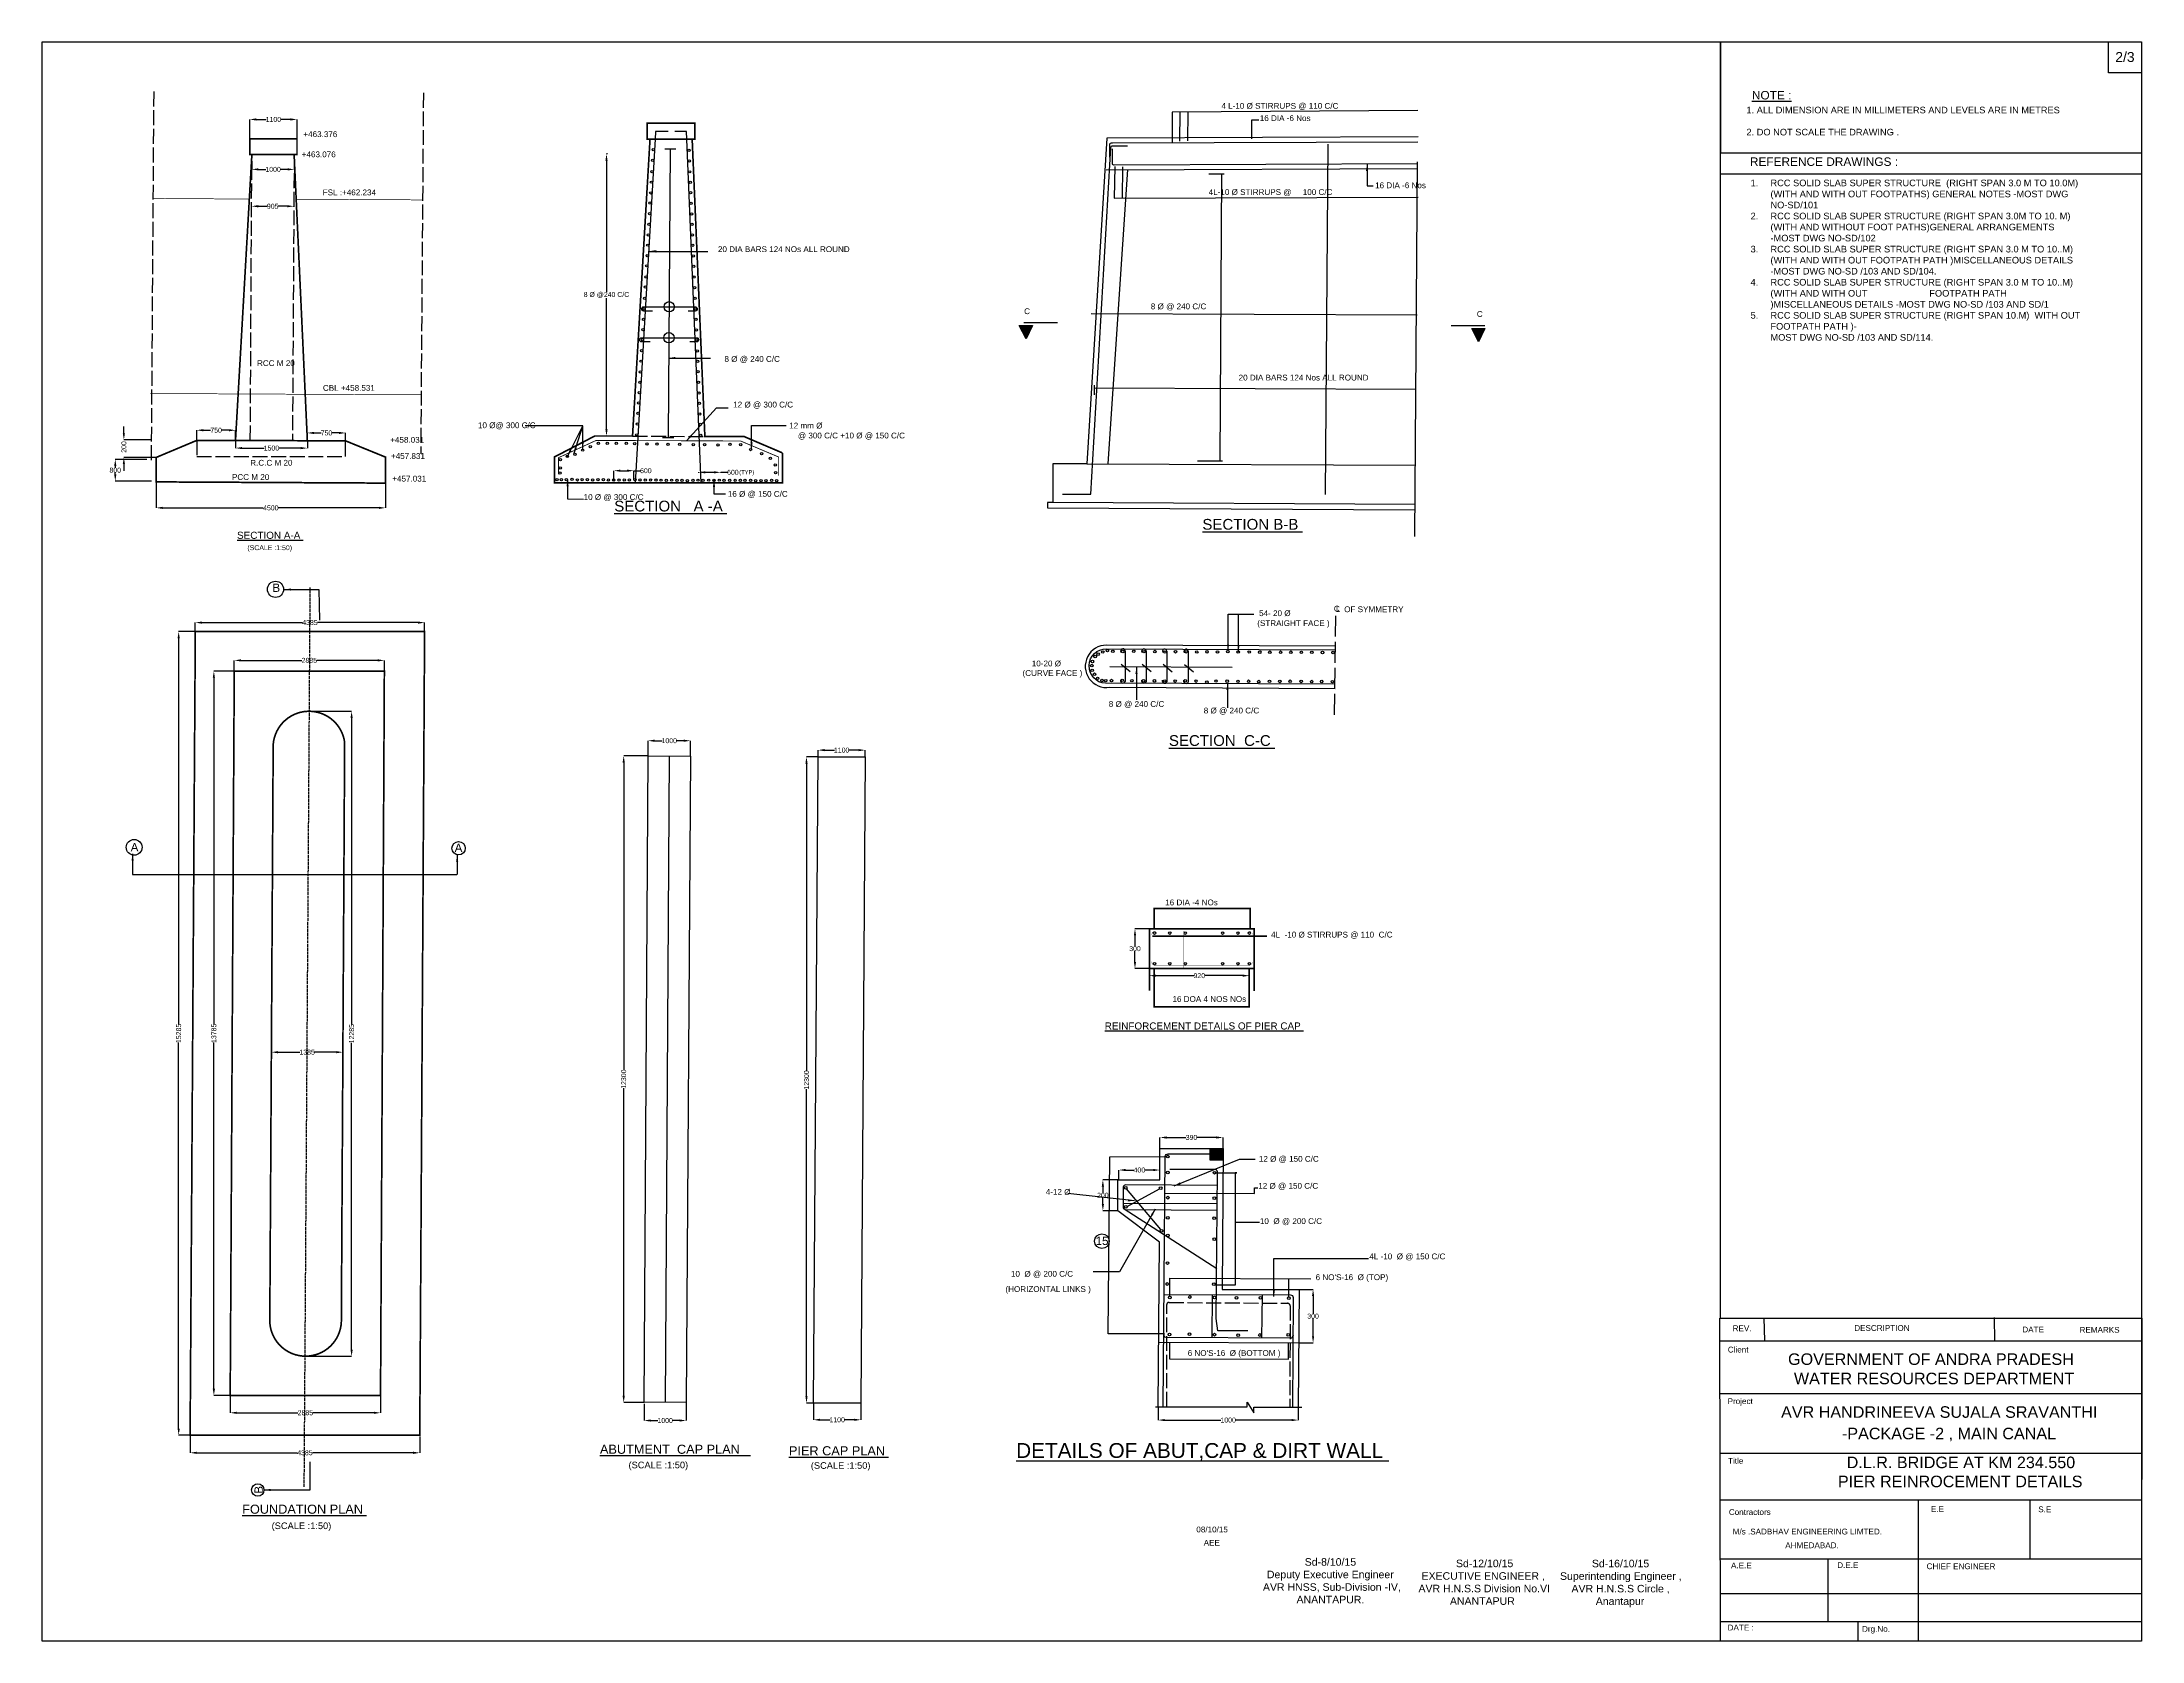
# Model space of a CAD drawing. Header units: inches. Extents: x -70558 to 56344, y -102843 to -6214.
import ezdxf

# ---------------------------------------------------------------- set-up
doc = ezdxf.new("R2010")
doc.units = ezdxf.units.IN
doc.header["$LTSCALE"] = 15
doc.header["$MEASUREMENT"] = 0
doc.linetypes.add('ACAD_ISO02W100', pattern=[15, 12, -3])
for name, color, linetype in [('DIMENSION', 7, 'Continuous'), ('DRAWING', 7, 'Continuous'), ('TEXT', 7, 'Continuous')]:
    doc.layers.add(name, color=color, linetype=linetype)
doc.styles.get("Standard").update_dxf_attribs({"font": 'arial.ttf', "height": 300})
doc.dimstyles.get("Standard").update_dxf_attribs({"dimtxt": 250, "dimasz": 400, "dimexe": 0.18, "dimexo": 0.0625, "dimgap": 0.09, "dimtad": 0, "dimtih": 1, "dimtoh": 1, "dimdec": 0, "dimzin": 0, "dimdsep": 46, "dimtxsty": 'Standard', "dimcen": 0.09, "dimadec": 0, "dimazin": 0, "dimtfac": 1, "dimtdec": 0, "dimtofl": 0, "dimtmove": 0, "dimatfit": 3, "dimfxl": 0, "dimtolj": 1, "dimtzin": 0, "dimarcsym": 0})

# ---------------------------------------------------------------- blocks, each defined once
blk = doc.blocks.new('*D2')
at = {"layer": 'Defpoints', "color": 0, "transparency": 16777216}
for p in [(-55148, -10894), (-58003, -12057), (-55148, -12057)]:
    blk.add_point(p, dxfattribs=at)
at = {"layer": 'DIMENSION', "color": 0, "lineweight": -2, "transparency": 16777216}
for p, q in [((-58003, -12057), (-58003, -10894)), ((-57603, -10894), (-57009, -10894)), ((-55548, -10894), (-56142, -10894)), ((-55148, -12057), (-55148, -10894))]:
    blk.add_line(p, q, dxfattribs=at)
at = {"layer": 'DIMENSION', "color": 0, "transparency": 16777216}
for points in [[(-57603, -10827), (-57603, -10961), (-58003, -10894)], [(-55548, -10827), (-55548, -10961), (-55148, -10894)]]:
    blk.add_solid(points, dxfattribs=at)
at = {"layer": 'DIMENSION', "color": 0, "transparency": 16777216, "insert": (-56575, -10894), "char_height": 300, "attachment_point": 5}
blk.add_mtext('\\A1;1100', dxfattribs=at)
blk = doc.blocks.new('*D3')
at = {"layer": 'Defpoints', "color": 0, "transparency": 16777216}
for p in [(-57877, -13422), (-55309, -13303), (-55309, -13912)]:
    blk.add_point(p, dxfattribs=at)
at = {"layer": 'DIMENSION', "color": 0, "lineweight": -2, "transparency": 16777216}
for p, q in [((-57877, -13422), (-57877, -13912)), ((-57477, -13912), (-57027, -13912)), ((-55709, -13912), (-56160, -13912)), ((-55309, -13303), (-55309, -13912))]:
    blk.add_line(p, q, dxfattribs=at)
at = {"layer": 'DIMENSION', "color": 0, "transparency": 16777216}
for points in [[(-57477, -13845), (-57477, -13979), (-57877, -13912)], [(-55709, -13845), (-55709, -13979), (-55309, -13912)]]:
    blk.add_solid(points, dxfattribs=at)
at = {"layer": 'DIMENSION', "color": 0, "transparency": 16777216, "insert": (-56593, -13912), "char_height": 300, "attachment_point": 5}
blk.add_mtext('\\A1;1000', dxfattribs=at)
blk = doc.blocks.new('*D4')
at = {"layer": 'Defpoints', "color": 0, "transparency": 16777216}
for p in [(-57892, -16140), (-57892, -16140), (-55341, -16154)]:
    blk.add_point(p, dxfattribs=at)
at = {"layer": 'DIMENSION', "color": 0, "lineweight": -2, "transparency": 16777216}
for p, q in [((-57892, -16140), (-57892, -16140)), ((-57492, -16140), (-56949, -16140)), ((-55741, -16140), (-56284, -16140)), ((-55341, -16154), (-55341, -16140))]:
    blk.add_line(p, q, dxfattribs=at)
at = {"layer": 'DIMENSION', "color": 0, "transparency": 16777216}
for points in [[(-57492, -16073), (-57492, -16206), (-57892, -16140)], [(-55741, -16073), (-55741, -16206), (-55341, -16140)]]:
    blk.add_solid(points, dxfattribs=at)
at = {"layer": 'DIMENSION', "color": 0, "transparency": 16777216, "insert": (-56617, -16140), "char_height": 300, "attachment_point": 5}
blk.add_mtext('\\A1;905', dxfattribs=at)
blk = doc.blocks.new('*D5')
at = {"layer": 'Defpoints', "color": 0, "transparency": 16777216}
for p in [(-61207, -30291), (-58864, -29675), (-58864, -30291)]:
    blk.add_point(p, dxfattribs=at)
at = {"layer": 'DIMENSION', "color": 0, "lineweight": -2, "transparency": 16777216}
for p, q in [((-61207, -30291), (-61207, -29675)), ((-60807, -29675), (-60366, -29675)), ((-59264, -29675), (-59706, -29675)), ((-58864, -30291), (-58864, -29675))]:
    blk.add_line(p, q, dxfattribs=at)
at = {"layer": 'DIMENSION', "color": 0, "transparency": 16777216}
for points in [[(-60807, -29608), (-60807, -29742), (-61207, -29675)], [(-59264, -29608), (-59264, -29742), (-58864, -29675)]]:
    blk.add_solid(points, dxfattribs=at)
at = {"layer": 'DIMENSION', "color": 0, "transparency": 16777216, "insert": (-60036, -29675), "char_height": 300, "attachment_point": 5}
blk.add_mtext('\\A1;750', dxfattribs=at)
blk = doc.blocks.new('*D6')
at = {"layer": 'Defpoints', "color": 0, "transparency": 16777216}
for p in [(-58864, -30291), (-54522, -30308), (-54522, -30755)]:
    blk.add_point(p, dxfattribs=at)
at = {"layer": 'DIMENSION', "color": 0, "lineweight": -2, "transparency": 16777216}
for p, q in [((-58864, -30291), (-58864, -30755)), ((-54522, -30308), (-54522, -30755)), ((-58464, -30755), (-57127, -30755)), ((-54922, -30755), (-56260, -30755))]:
    blk.add_line(p, q, dxfattribs=at)
at = {"layer": 'DIMENSION', "color": 0, "transparency": 16777216}
for points in [[(-58464, -30688), (-58464, -30821), (-58864, -30755)], [(-54922, -30688), (-54922, -30821), (-54522, -30755)]]:
    blk.add_solid(points, dxfattribs=at)
at = {"layer": 'DIMENSION', "color": 0, "transparency": 16777216, "insert": (-56693, -30755), "char_height": 300, "attachment_point": 5}
blk.add_mtext('\\A1;1500', dxfattribs=at)
blk = doc.blocks.new('*D7')
at = {"layer": 'Defpoints', "color": 0, "transparency": 16777216}
for p in [(-54522, -30308), (-52212, -29840), (-52212, -30318)]:
    blk.add_point(p, dxfattribs=at)
at = {"layer": 'DIMENSION', "color": 0, "lineweight": -2, "transparency": 16777216}
for p, q in [((-54522, -30308), (-54522, -29840)), ((-54122, -29840), (-53697, -29840)), ((-52612, -29840), (-53037, -29840)), ((-52212, -30317), (-52212, -29840))]:
    blk.add_line(p, q, dxfattribs=at)
at = {"layer": 'DIMENSION', "color": 0, "transparency": 16777216}
for points in [[(-54122, -29773), (-54122, -29907), (-54522, -29840)], [(-52612, -29773), (-52612, -29907), (-52212, -29840)]]:
    blk.add_solid(points, dxfattribs=at)
at = {"layer": 'DIMENSION', "color": 0, "transparency": 16777216, "insert": (-53367, -29840), "char_height": 300, "attachment_point": 5}
blk.add_mtext('\\A1;750', dxfattribs=at)
blk = doc.blocks.new('*D8')
at = {"layer": 'Defpoints', "color": 0, "transparency": 16777216}
for p in [(-63661, -32796), (-49797, -32870), (-63661, -34367)]:
    blk.add_point(p, dxfattribs=at)
at = {"layer": 'DIMENSION', "color": 0, "lineweight": -2, "transparency": 16777216}
for p, q in [((-63661, -32797), (-63661, -34367)), ((-49797, -32870), (-49797, -34367)), ((-63261, -34367), (-57183, -34367)), ((-50197, -34367), (-56275, -34367))]:
    blk.add_line(p, q, dxfattribs=at)
at = {"layer": 'DIMENSION', "color": 0, "transparency": 16777216}
for points in [[(-63261, -34300), (-63261, -34434), (-63661, -34367)], [(-50197, -34300), (-50197, -34434), (-49797, -34367)]]:
    blk.add_solid(points, dxfattribs=at)
at = {"layer": 'DIMENSION', "color": 0, "transparency": 16777216, "insert": (-56729, -34367), "char_height": 300, "attachment_point": 5}
blk.add_mtext('\\A1;4500', dxfattribs=at)
blk = doc.blocks.new('*D9')
at = {"layer": 'Defpoints', "color": 0, "transparency": 16777216}
for p in [(-66130, -31434), (-64227, -31434), (-63948, -32744)]:
    blk.add_point(p, dxfattribs=at)
at = {"layer": 'DIMENSION', "color": 0, "lineweight": -2, "transparency": 16777216}
for p, q in [((-64227, -31434), (-66130, -31434)), ((-66130, -31834), (-66130, -31936)), ((-66130, -32344), (-66130, -32242)), ((-63948, -32744), (-66130, -32744))]:
    blk.add_line(p, q, dxfattribs=at)
at = {"layer": 'DIMENSION', "color": 0, "transparency": 16777216}
for points in [[(-66197, -31834), (-66064, -31834), (-66130, -31434)], [(-66197, -32344), (-66064, -32344), (-66130, -32744)]]:
    blk.add_solid(points, dxfattribs=at)
at = {"layer": 'DIMENSION', "color": 0, "transparency": 16777216, "insert": (-66130, -32089), "char_height": 300, "attachment_point": 5}
blk.add_mtext('\\A1;800', dxfattribs=at)
blk = doc.blocks.new('*D10')
at = {"layer": 'Defpoints', "color": 0, "transparency": 16777216}
for p in [(-65611, -30257), (-63932, -30257), (-63661, -31321)]:
    blk.add_point(p, dxfattribs=at)
at = {"layer": 'DIMENSION', "color": 0, "lineweight": -2, "transparency": 16777216}
for p, q in [((-65611, -29857), (-65611, -29457)), ((-63932, -30257), (-65611, -30257)), ((-63661, -31321), (-65611, -31321)), ((-65611, -31721), (-65611, -32121))]:
    blk.add_line(p, q, dxfattribs=at)
at = {"layer": 'DIMENSION', "color": 0, "transparency": 16777216}
for points in [[(-65677, -29857), (-65544, -29857), (-65611, -30257)], [(-65677, -31721), (-65544, -31721), (-65611, -31321)]]:
    blk.add_solid(points, dxfattribs=at)
at = {"layer": 'DIMENSION', "color": 0, "transparency": 16777216, "insert": (-65611, -30689), "char_height": 300, "attachment_point": 5, "rotation": 90}
blk.add_mtext('\\A1;200', dxfattribs=at)
blk = doc.blocks.new('*D12')
at = {"layer": 'Defpoints', "color": 0, "transparency": 16777216}
for p in [(-36447, -12981), (-36387, -12981), (-36387, -30024)]:
    blk.add_point(p, dxfattribs=at)
at = {"layer": 'DIMENSION', "color": 0, "lineweight": -2, "transparency": 16777216}
for p, q in [((-36387, -12981), (-36447, -12981)), ((-36447, -13381), (-36447, -21303)), ((-36447, -29624), (-36447, -21702)), ((-36387, -30024), (-36447, -30024))]:
    blk.add_line(p, q, dxfattribs=at)
at = {"layer": 'DIMENSION', "color": 0, "transparency": 16777216}
for points in [[(-36513, -13381), (-36380, -13381), (-36447, -12981)], [(-36513, -29624), (-36380, -29624), (-36447, -30024)]]:
    blk.add_solid(points, dxfattribs=at)
at = {"layer": 'DIMENSION', "color": 0, "transparency": 16777216, "insert": (-36447, -21502), "char_height": 300, "attachment_point": 5}
blk.add_mtext('\\A1;8 Ø @240 C/C', dxfattribs=at)
blk = doc.blocks.new('*D13')
at = {"layer": 'Defpoints', "color": 0, "transparency": 16777216}
for p in [(-4511, -59804), (-3641, -59804), (-3641, -62206)]:
    blk.add_point(p, dxfattribs=at)
at = {"layer": 'DIMENSION', "color": 0, "lineweight": -2, "transparency": 16777216}
for p, q in [((-3641, -59804), (-4512, -59804)), ((-4511, -60204), (-4511, -60851)), ((-4511, -61806), (-4511, -61158)), ((-3641, -62206), (-4512, -62206))]:
    blk.add_line(p, q, dxfattribs=at)
at = {"layer": 'DIMENSION', "color": 0, "transparency": 16777216}
for points in [[(-4578, -60204), (-4445, -60204), (-4511, -59804)], [(-4578, -61806), (-4445, -61806), (-4511, -62206)]]:
    blk.add_solid(points, dxfattribs=at)
at = {"layer": 'DIMENSION', "color": 0, "transparency": 16777216, "insert": (-4511, -61005), "char_height": 300, "attachment_point": 5}
blk.add_mtext('\\A1;300', dxfattribs=at)
blk = doc.blocks.new('*D14')
at = {"layer": 'Defpoints', "color": 0, "transparency": 16777216}
for p in [(-3641, -62636), (2396, -62636), (2396, -62636)]:
    blk.add_point(p, dxfattribs=at)
at = {"layer": 'DIMENSION', "color": 0, "lineweight": -2, "transparency": 16777216}
for p, q in [((-3641, -62636), (-3641, -62636)), ((-3241, -62636), (-953, -62636)), ((1996, -62636), (-291, -62636)), ((2396, -62636), (2396, -62636))]:
    blk.add_line(p, q, dxfattribs=at)
at = {"layer": 'DIMENSION', "color": 0, "transparency": 16777216}
for points in [[(-3241, -62569), (-3241, -62703), (-3641, -62636)], [(1996, -62569), (1996, -62703), (2396, -62636)]]:
    blk.add_solid(points, dxfattribs=at)
at = {"layer": 'DIMENSION', "color": 0, "transparency": 16777216, "insert": (-622, -62636), "char_height": 300, "attachment_point": 5}
blk.add_mtext('\\A1;920', dxfattribs=at)
blk = doc.blocks.new('*D15')
at = {"layer": 'Defpoints', "color": 0, "transparency": 16777216}
for p in [(-3005, -73091), (813, -72416), (813, -73091)]:
    blk.add_point(p, dxfattribs=at)
at = {"layer": 'DIMENSION', "color": 0, "lineweight": -2, "transparency": 16777216}
for p, q in [((-3005, -73091), (-3005, -72416)), ((-2605, -72416), (-1427, -72416)), ((413, -72416), (-765, -72416)), ((813, -73091), (813, -72416))]:
    blk.add_line(p, q, dxfattribs=at)
at = {"layer": 'DIMENSION', "color": 0, "transparency": 16777216}
for points in [[(-2605, -72350), (-2605, -72483), (-3005, -72416)], [(413, -72350), (413, -72483), (813, -72416)]]:
    blk.add_solid(points, dxfattribs=at)
at = {"layer": 'DIMENSION', "color": 0, "transparency": 16777216, "insert": (-1096, -72416), "char_height": 300, "attachment_point": 5}
blk.add_mtext('\\A1;390', dxfattribs=at)
blk = doc.blocks.new('*D16')
at = {"layer": 'Defpoints', "color": 0, "transparency": 16777216}
for p in [(-3005, -74381), (-5482, -74978), (-3005, -74978)]:
    blk.add_point(p, dxfattribs=at)
at = {"layer": 'DIMENSION', "color": 0, "lineweight": -2, "transparency": 16777216}
for p, q in [((-5482, -74977), (-5482, -74381)), ((-5082, -74381), (-4580, -74381)), ((-3405, -74381), (-3906, -74381)), ((-3005, -74977), (-3005, -74381))]:
    blk.add_line(p, q, dxfattribs=at)
at = {"layer": 'DIMENSION', "color": 0, "transparency": 16777216}
for points in [[(-5082, -74314), (-5082, -74447), (-5482, -74381)], [(-3405, -74314), (-3405, -74447), (-3005, -74381)]]:
    blk.add_solid(points, dxfattribs=at)
at = {"layer": 'DIMENSION', "color": 0, "transparency": 16777216, "insert": (-4243, -74381), "char_height": 300, "attachment_point": 5}
blk.add_mtext('\\A1;400', dxfattribs=at)
blk = doc.blocks.new('*D17')
at = {"layer": 'Defpoints', "color": 0, "transparency": 16777216}
for p in [(-5536, -74978), (-6450, -76838), (-5536, -76838)]:
    blk.add_point(p, dxfattribs=at)
at = {"layer": 'DIMENSION', "color": 0, "lineweight": -2, "transparency": 16777216}
for p, q in [((-5536, -74978), (-6451, -74978)), ((-6450, -75378), (-6450, -75754)), ((-6450, -76438), (-6450, -76061)), ((-5536, -76838), (-6451, -76838))]:
    blk.add_line(p, q, dxfattribs=at)
at = {"layer": 'DIMENSION', "color": 0, "transparency": 16777216}
for points in [[(-6517, -75378), (-6384, -75378), (-6450, -74978)], [(-6517, -76438), (-6384, -76438), (-6450, -76838)]]:
    blk.add_solid(points, dxfattribs=at)
at = {"layer": 'DIMENSION', "color": 0, "transparency": 16777216, "insert": (-6450, -75908), "char_height": 300, "attachment_point": 5}
blk.add_mtext('\\A1;200', dxfattribs=at)
blk = doc.blocks.new('*D18')
at = {"layer": 'Defpoints', "color": 0, "transparency": 16777216}
for p in [(5408, -81598), (5381, -84826), (6252, -84826)]:
    blk.add_point(p, dxfattribs=at)
at = {"layer": 'DIMENSION', "color": 0, "lineweight": -2, "transparency": 16777216}
for p, q in [((5408, -81598), (6252, -81598)), ((6252, -81998), (6252, -83059)), ((6252, -84426), (6252, -83365)), ((5381, -84826), (6252, -84826))]:
    blk.add_line(p, q, dxfattribs=at)
at = {"layer": 'DIMENSION', "color": 0, "transparency": 16777216}
for points in [[(6185, -81998), (6319, -81998), (6252, -81598)], [(6185, -84426), (6319, -84426), (6252, -84826)]]:
    blk.add_solid(points, dxfattribs=at)
at = {"layer": 'DIMENSION', "color": 0, "transparency": 16777216, "insert": (6252, -83212), "char_height": 300, "attachment_point": 5}
blk.add_mtext('\\A1;300', dxfattribs=at)
blk = doc.blocks.new('*D19')
at = {"layer": 'Defpoints', "color": 0, "transparency": 16777216}
for p in [(-3108, -88709), (5349, -88709), (-3108, -89492)]:
    blk.add_point(p, dxfattribs=at)
at = {"layer": 'DIMENSION', "color": 0, "lineweight": -2, "transparency": 16777216}
for p, q in [((-3108, -88709), (-3108, -89493)), ((5349, -88709), (5349, -89493)), ((-2708, -89492), (687, -89492)), ((4949, -89492), (1554, -89492))]:
    blk.add_line(p, q, dxfattribs=at)
at = {"layer": 'DIMENSION', "color": 0, "transparency": 16777216}
for points in [[(-2708, -89426), (-2708, -89559), (-3108, -89492)], [(4949, -89426), (4949, -89559), (5349, -89492)]]:
    blk.add_solid(points, dxfattribs=at)
at = {"layer": 'DIMENSION', "color": 0, "transparency": 16777216, "insert": (1121, -89492), "char_height": 300, "attachment_point": 5}
blk.add_mtext('\\A1;1000', dxfattribs=at)
blk = doc.blocks.new('*D20')
at = {"layer": 'Defpoints', "color": 0, "transparency": 16777216}
for p in [(-24361, -49417), (-23662, -49417), (-23935, -88464)]:
    blk.add_point(p, dxfattribs=at)
at = {"layer": 'DIMENSION', "color": 0, "lineweight": -2, "transparency": 16777216}
for p, q in [((-23662, -49417), (-24361, -49417)), ((-24361, -49817), (-24361, -68390)), ((-24361, -88064), (-24361, -69490)), ((-23935, -88464), (-24361, -88464))]:
    blk.add_line(p, q, dxfattribs=at)
at = {"layer": 'DIMENSION', "color": 0, "transparency": 16777216}
for points in [[(-24427, -49817), (-24294, -49817), (-24361, -49417)], [(-24427, -88064), (-24294, -88064), (-24361, -88464)]]:
    blk.add_solid(points, dxfattribs=at)
at = {"layer": 'DIMENSION', "color": 0, "transparency": 16777216, "insert": (-24361, -68940), "char_height": 300, "attachment_point": 5, "rotation": 90}
blk.add_mtext('\\A1;12300', dxfattribs=at)
blk = doc.blocks.new('*D21')
at = {"layer": 'Defpoints', "color": 0, "transparency": 16777216}
for p in [(-23662, -49417), (-20812, -49007), (-20812, -49417)]:
    blk.add_point(p, dxfattribs=at)
at = {"layer": 'DIMENSION', "color": 0, "lineweight": -2, "transparency": 16777216}
for p, q in [((-23662, -49417), (-23662, -49007)), ((-23262, -49007), (-22670, -49007)), ((-21212, -49007), (-21803, -49007)), ((-20812, -49417), (-20812, -49007))]:
    blk.add_line(p, q, dxfattribs=at)
at = {"layer": 'DIMENSION', "color": 0, "transparency": 16777216}
for points in [[(-23262, -48940), (-23262, -49074), (-23662, -49007)], [(-21212, -48940), (-21212, -49074), (-20812, -49007)]]:
    blk.add_solid(points, dxfattribs=at)
at = {"layer": 'DIMENSION', "color": 0, "transparency": 16777216, "insert": (-22237, -49007), "char_height": 300, "attachment_point": 5}
blk.add_mtext('\\A1;1100', dxfattribs=at)
blk = doc.blocks.new('*D22')
at = {"layer": 'Defpoints', "color": 0, "transparency": 16777216}
for p in [(-33930, -49357), (-31375, -48438), (-31375, -49374)]:
    blk.add_point(p, dxfattribs=at)
at = {"layer": 'DIMENSION', "color": 0, "lineweight": -2, "transparency": 16777216}
for p, q in [((-33930, -49357), (-33930, -48438)), ((-33530, -48438), (-33086, -48438)), ((-31775, -48438), (-32219, -48438)), ((-31375, -49374), (-31375, -48438))]:
    blk.add_line(p, q, dxfattribs=at)
at = {"layer": 'DIMENSION', "color": 0, "transparency": 16777216}
for points in [[(-33530, -48372), (-33530, -48505), (-33930, -48438)], [(-31775, -48372), (-31775, -48505), (-31375, -48438)]]:
    blk.add_solid(points, dxfattribs=at)
at = {"layer": 'DIMENSION', "color": 0, "transparency": 16777216, "insert": (-32653, -48438), "char_height": 300, "attachment_point": 5}
blk.add_mtext('\\A1;1000', dxfattribs=at)
blk = doc.blocks.new('*D23')
at = {"layer": 'Defpoints', "color": 0, "transparency": 16777216}
for p in [(-33930, -49357), (-35407, -88426), (-34172, -88426)]:
    blk.add_point(p, dxfattribs=at)
at = {"layer": 'DIMENSION', "color": 0, "lineweight": -2, "transparency": 16777216}
for p, q in [((-33930, -49357), (-35407, -49357)), ((-35407, -49757), (-35407, -68341)), ((-35407, -88026), (-35407, -69441)), ((-34172, -88426), (-35407, -88426))]:
    blk.add_line(p, q, dxfattribs=at)
at = {"layer": 'DIMENSION', "color": 0, "transparency": 16777216}
for points in [[(-35474, -49757), (-35340, -49757), (-35407, -49357)], [(-35474, -88026), (-35340, -88026), (-35407, -88426)]]:
    blk.add_solid(points, dxfattribs=at)
at = {"layer": 'DIMENSION', "color": 0, "transparency": 16777216, "insert": (-35407, -68891), "char_height": 300, "attachment_point": 5, "rotation": 90}
blk.add_mtext('\\A1;12300', dxfattribs=at)
blk = doc.blocks.new('*D24')
at = {"layer": 'Defpoints', "color": 0, "transparency": 16777216}
for p in [(-34173, -88506), (-31632, -88416), (-31632, -89521)]:
    blk.add_point(p, dxfattribs=at)
at = {"layer": 'DIMENSION', "color": 0, "lineweight": -2, "transparency": 16777216}
for p, q in [((-34173, -88506), (-34173, -89521)), ((-31632, -88416), (-31632, -89521)), ((-33773, -89521), (-33336, -89521)), ((-32032, -89521), (-32469, -89521))]:
    blk.add_line(p, q, dxfattribs=at)
at = {"layer": 'DIMENSION', "color": 0, "transparency": 16777216}
for points in [[(-33773, -89454), (-33773, -89587), (-34173, -89521)], [(-32032, -89454), (-32032, -89587), (-31632, -89521)]]:
    blk.add_solid(points, dxfattribs=at)
at = {"layer": 'DIMENSION', "color": 0, "transparency": 16777216, "insert": (-32902, -89521), "char_height": 300, "attachment_point": 5}
blk.add_mtext('\\A1;1000', dxfattribs=at)
blk = doc.blocks.new('*D25')
at = {"layer": 'Defpoints', "color": 0, "transparency": 16777216}
for p in [(-61608, -90403), (-47730, -90486), (-47730, -91470)]:
    blk.add_point(p, dxfattribs=at)
at = {"layer": 'DIMENSION', "color": 0, "lineweight": -2, "transparency": 16777216}
for p, q in [((-61608, -90403), (-61608, -91470)), ((-47730, -90486), (-47730, -91470)), ((-61208, -91470), (-55124, -91470)), ((-48130, -91470), (-54214, -91470))]:
    blk.add_line(p, q, dxfattribs=at)
at = {"layer": 'DIMENSION', "color": 0, "transparency": 16777216}
for points in [[(-61208, -91403), (-61208, -91536), (-61608, -91470)], [(-48130, -91403), (-48130, -91536), (-47730, -91470)]]:
    blk.add_solid(points, dxfattribs=at)
at = {"layer": 'DIMENSION', "color": 0, "transparency": 16777216, "insert": (-54669, -91470), "char_height": 300, "attachment_point": 5}
blk.add_mtext('\\A1;4385', dxfattribs=at)
blk = doc.blocks.new('*D26')
at = {"layer": 'Defpoints', "color": 0, "transparency": 16777216}
for p in [(-59185, -88004), (-50101, -88004), (-59185, -89052)]:
    blk.add_point(p, dxfattribs=at)
at = {"layer": 'DIMENSION', "color": 0, "lineweight": -2, "transparency": 16777216}
for p, q in [((-59185, -88004), (-59185, -89052)), ((-50101, -88004), (-50101, -89052)), ((-58785, -89052), (-55095, -89052)), ((-50501, -89052), (-54191, -89052))]:
    blk.add_line(p, q, dxfattribs=at)
at = {"layer": 'DIMENSION', "color": 0, "transparency": 16777216}
for points in [[(-58785, -88985), (-58785, -89119), (-59185, -89052)], [(-50501, -88985), (-50501, -89119), (-50101, -89052)]]:
    blk.add_solid(points, dxfattribs=at)
at = {"layer": 'DIMENSION', "color": 0, "transparency": 16777216, "insert": (-54643, -89052), "char_height": 300, "attachment_point": 5}
blk.add_mtext('\\A1;2885', dxfattribs=at)
blk = doc.blocks.new('*D27')
at = {"layer": 'Defpoints', "color": 0, "transparency": 16777216}
for p in [(-60172, -44234), (-58940, -44234), (-59185, -88004)]:
    blk.add_point(p, dxfattribs=at)
at = {"layer": 'DIMENSION', "color": 0, "lineweight": -2, "transparency": 16777216}
for p, q in [((-58940, -44234), (-60172, -44234)), ((-60172, -44634), (-60172, -65567)), ((-60172, -87604), (-60172, -66671)), ((-59185, -88004), (-60172, -88004))]:
    blk.add_line(p, q, dxfattribs=at)
at = {"layer": 'DIMENSION', "color": 0, "transparency": 16777216}
for points in [[(-60239, -44634), (-60105, -44634), (-60172, -44234)], [(-60239, -87604), (-60105, -87604), (-60172, -88004)]]:
    blk.add_solid(points, dxfattribs=at)
at = {"layer": 'DIMENSION', "color": 0, "transparency": 16777216, "insert": (-60172, -66119), "char_height": 300, "attachment_point": 5, "rotation": 90}
blk.add_mtext('\\A1;13785', dxfattribs=at)
blk = doc.blocks.new('*D28')
at = {"layer": 'Defpoints', "color": 0, "transparency": 16777216}
for p in [(-62299, -41846), (-61074, -41846), (-61608, -90403)]:
    blk.add_point(p, dxfattribs=at)
at = {"layer": 'DIMENSION', "color": 0, "lineweight": -2, "transparency": 16777216}
for p, q in [((-61074, -41846), (-62299, -41846)), ((-62299, -42246), (-62299, -65573)), ((-62299, -90003), (-62299, -66676)), ((-61608, -90403), (-62299, -90403))]:
    blk.add_line(p, q, dxfattribs=at)
at = {"layer": 'DIMENSION', "color": 0, "transparency": 16777216}
for points in [[(-62365, -42246), (-62232, -42246), (-62299, -41846)], [(-62365, -90003), (-62232, -90003), (-62299, -90403)]]:
    blk.add_solid(points, dxfattribs=at)
at = {"layer": 'DIMENSION', "color": 0, "transparency": 16777216, "insert": (-62299, -66124), "char_height": 300, "attachment_point": 5, "rotation": 90}
blk.add_mtext('\\A1;15285', dxfattribs=at)
blk = doc.blocks.new('*D29')
at = {"layer": 'Defpoints', "color": 0, "transparency": 16777216}
for p in [(-56697, -67372), (-52376, -67261), (-52376, -67397)]:
    blk.add_point(p, dxfattribs=at)
at = {"layer": 'DIMENSION', "color": 0, "lineweight": -2, "transparency": 16777216}
for p, q in [((-56697, -67372), (-56697, -67261)), ((-56297, -67261), (-54972, -67261)), ((-52776, -67261), (-54102, -67261)), ((-52376, -67396), (-52376, -67261))]:
    blk.add_line(p, q, dxfattribs=at)
at = {"layer": 'DIMENSION', "color": 0, "transparency": 16777216}
for points in [[(-56297, -67195), (-56297, -67328), (-56697, -67261)], [(-52776, -67195), (-52776, -67328), (-52376, -67261)]]:
    blk.add_solid(points, dxfattribs=at)
at = {"layer": 'DIMENSION', "color": 0, "transparency": 16777216, "insert": (-54537, -67261), "char_height": 300, "attachment_point": 5}
blk.add_mtext('\\A1;1385', dxfattribs=at)
blk = doc.blocks.new('*D30')
at = {"layer": 'Defpoints', "color": 0, "transparency": 16777216}
for p in [(-54399, -46657), (-51848, -46657), (-54631, -85631)]:
    blk.add_point(p, dxfattribs=at)
at = {"layer": 'DIMENSION', "color": 0, "lineweight": -2, "transparency": 16777216}
for p, q in [((-54399, -46657), (-51848, -46657)), ((-51848, -47057), (-51848, -65593)), ((-51848, -85231), (-51848, -66696)), ((-54631, -85631), (-51848, -85631))]:
    blk.add_line(p, q, dxfattribs=at)
at = {"layer": 'DIMENSION', "color": 0, "transparency": 16777216}
for points in [[(-51915, -47057), (-51781, -47057), (-51848, -46657)], [(-51915, -85231), (-51781, -85231), (-51848, -85631)]]:
    blk.add_solid(points, dxfattribs=at)
at = {"layer": 'DIMENSION', "color": 0, "transparency": 16777216, "insert": (-51848, -66144), "char_height": 300, "attachment_point": 5, "rotation": 90}
blk.add_mtext('\\A1;12285', dxfattribs=at)
blk = doc.blocks.new('*D31')
at = {"layer": 'Defpoints', "color": 0, "transparency": 16777216}
for p in [(-61293, -41846), (-47438, -41300), (-47438, -41929)]:
    blk.add_point(p, dxfattribs=at)
at = {"layer": 'DIMENSION', "color": 0, "lineweight": -2, "transparency": 16777216}
for p, q in [((-61293, -41846), (-61293, -41300)), ((-60893, -41300), (-54821, -41300)), ((-47838, -41300), (-53911, -41300)), ((-47438, -41929), (-47438, -41300))]:
    blk.add_line(p, q, dxfattribs=at)
at = {"layer": 'DIMENSION', "color": 0, "transparency": 16777216}
for points in [[(-60893, -41233), (-60893, -41367), (-61293, -41300)], [(-47838, -41233), (-47838, -41367), (-47438, -41300)]]:
    blk.add_solid(points, dxfattribs=at)
at = {"layer": 'DIMENSION', "color": 0, "transparency": 16777216, "insert": (-54366, -41300), "char_height": 300, "attachment_point": 5}
blk.add_mtext('\\A1;4385', dxfattribs=at)
blk = doc.blocks.new('*D32')
at = {"layer": 'Defpoints', "color": 0, "transparency": 16777216}
for p in [(-58940, -43583), (-58940, -44234), (-49869, -44234)]:
    blk.add_point(p, dxfattribs=at)
at = {"layer": 'DIMENSION', "color": 0, "lineweight": -2, "transparency": 16777216}
for p, q in [((-58940, -44234), (-58940, -43583)), ((-58540, -43583), (-54856, -43583)), ((-50269, -43583), (-53952, -43583)), ((-49869, -44234), (-49869, -43583))]:
    blk.add_line(p, q, dxfattribs=at)
at = {"layer": 'DIMENSION', "color": 0, "transparency": 16777216}
for points in [[(-58540, -43517), (-58540, -43650), (-58940, -43583)], [(-50269, -43517), (-50269, -43650), (-49869, -43583)]]:
    blk.add_solid(points, dxfattribs=at)
at = {"layer": 'DIMENSION', "color": 0, "transparency": 16777216, "insert": (-54404, -43583), "char_height": 300, "attachment_point": 5}
blk.add_mtext('\\A1;2885', dxfattribs=at)
blk = doc.blocks.new('*D33')
at = {"layer": 'Defpoints', "color": 0, "transparency": 16777216}
for p in [(-36003, -32749), (-34800, -32121), (-34800, -32668)]:
    blk.add_point(p, dxfattribs=at)
at = {"layer": 'DIMENSION', "color": 0, "lineweight": -2, "transparency": 16777216}
for p, q in [((-36003, -32749), (-36003, -32121)), ((-35603, -32121), (-35200, -32121)), ((-34800, -32668), (-34800, -32121)), ((-34800, -32121), (-34400, -32121))]:
    blk.add_line(p, q, dxfattribs=at)
at = {"layer": 'DIMENSION', "color": 0, "transparency": 16777216}
for points in [[(-35603, -32054), (-35603, -32188), (-36003, -32121)], [(-35200, -32054), (-35200, -32188), (-34800, -32121)]]:
    blk.add_solid(points, dxfattribs=at)
at = {"layer": 'DIMENSION', "color": 0, "transparency": 16777216, "insert": (-34068, -32121), "char_height": 300, "attachment_point": 5}
blk.add_mtext('\\A1;600 ', dxfattribs=at)
blk = doc.blocks.new('*D34')
at = {"layer": 'Defpoints', "color": 0, "transparency": 16777216}
for p in [(-30875, -32245), (-29541, -32219), (-29541, -32228)]:
    blk.add_point(p, dxfattribs=at)
at = {"layer": 'DIMENSION', "color": 0, "lineweight": -2, "transparency": 16777216}
for p, q in [((-30875, -32245), (-30875, -32218)), ((-30475, -32219), (-29941, -32219)), ((-29541, -32228), (-29541, -32218)), ((-29541, -32219), (-29141, -32219))]:
    blk.add_line(p, q, dxfattribs=at)
at = {"layer": 'DIMENSION', "color": 0, "transparency": 16777216}
for points in [[(-30475, -32152), (-30475, -32285), (-30875, -32219)], [(-29941, -32152), (-29941, -32285), (-29541, -32219)]]:
    blk.add_solid(points, dxfattribs=at)
at = {"layer": 'DIMENSION', "color": 0, "transparency": 16777216, "insert": (-28809, -32219), "char_height": 300, "attachment_point": 5}
blk.add_mtext('\\A1;600', dxfattribs=at)
blk = doc.blocks.new('*D35')
at = {"layer": 'Defpoints', "color": 0, "transparency": 16777216}
for p in [(-23935, -88464), (-21077, -88464), (-21077, -89476)]:
    blk.add_point(p, dxfattribs=at)
at = {"layer": 'DIMENSION', "color": 0, "lineweight": -2, "transparency": 16777216}
for p, q in [((-23935, -88464), (-23935, -89476)), ((-21077, -88464), (-21077, -89476)), ((-23535, -89476), (-22939, -89476)), ((-21477, -89476), (-22073, -89476))]:
    blk.add_line(p, q, dxfattribs=at)
at = {"layer": 'DIMENSION', "color": 0, "transparency": 16777216}
for points in [[(-23535, -89409), (-23535, -89543), (-23935, -89476)], [(-21477, -89409), (-21477, -89543), (-21077, -89476)]]:
    blk.add_solid(points, dxfattribs=at)
at = {"layer": 'DIMENSION', "color": 0, "transparency": 16777216, "insert": (-22506, -89476), "char_height": 300, "attachment_point": 5}
blk.add_mtext('\\A1;1100', dxfattribs=at)

msp = doc.modelspace()

# ---------------------------------------------------------------- hatches: boundary and pattern name
at = {"layer": 'DIMENSION'}
h = msp.add_hatch(color=0, dxfattribs=at)
h.dxf.hatch_style = 1
h.paths.add_polyline_path([(-10701.4, -23350), (-11498.7, -23350), (-11092.5, -24154.2)])
h = msp.add_hatch(color=0, dxfattribs=at)
h.dxf.hatch_style = 1
h.paths.add_polyline_path([(16641.3, -23519), (15844.1, -23519), (16250.2, -24323.3)])
at = {"layer": 'DRAWING'}
h = msp.add_hatch(dxfattribs=at)
h.set_pattern_fill('ANSI31', color=0, scale=500, style=0)
h.paths.add_polyline_path([(36.2, -73090.6), (813.1, -73090.6), (808.2, -73789.6), (36.2, -73789.6)])

# ---------------------------------------------------------------- linework, layer by layer
at = {"layer": 'DIMENSION', "color": 0}
for points in [[(56305.6, -102842.7), (-70557.6, -102842.7), (-70557.6, -6213.9), (56305.6, -6213.9)], [(56305.6, -8081.2), (54311.5, -8081.2), (54311.5, -6213.9), (56305.6, -6213.9)]]:
    msp.add_lwpolyline(points, close=True, dxfattribs=at)
for points in [[(30874.8, -83333.3), (30874.8, -6213.9)], [(30874.8, -6213.9), (30874.8, -12913.4), (56305.6, -12913.4)], [(30874.8, -14176.7), (56305.6, -14176.7)], [(-11498.7, -23350), (-10701.4, -23350)], [(-10701.4, -23350), (-11092.5, -24154.2), (-11498.7, -23350)], [(-11224.1, -23171.9), (-9184, -23171.9)], [(14594.1, -23340.9), (16634.2, -23340.9)], [(15844.1, -23519), (16641.3, -23519)], [(16641.3, -23519), (16250.2, -24323.3), (15844.1, -23519)], [(-5102.6, -43008.8), (-5102.6, -44868)], [(-3833.4, -43016.1), (-3833.4, -44875.3)], [(-2578.2, -43023.4), (-2578.2, -44882.5)], [(-1288.8, -43030.8), (-1288.8, -44889.9)], [(-5335.7, -43803.6), (-4793.7, -44251.7)], [(-4066.5, -43810.9), (-3524.5, -44259)], [(-2811.4, -43818.1), (-2269.3, -44266.2)], [(-1522, -43825.6), (-979.9, -44273.7)], [(308.4, -74545.7), (1647.9, -74545.7)], [(1647.9, -74545.7), (1547.2, -74545.7), (1547.2, -81330.3), (313.3, -81330.3)], [(1524.9, -77537.2), (3012.9, -77537.2)], [(42820.9, -94317), (42820.9, -102842.7)], [(49582.6, -97876.8), (49582.6, -94317)], [(37350.8, -97876.8), (37350.8, -101662.3)], [(39183.7, -102842.7), (39183.7, -101662.3)]]:
    msp.add_lwpolyline(points, dxfattribs=at)
for centre, radius in [((-56445.6, -39289.3), 489.7), ((-6739.6, -43208.1), 75.7), ((-6455.6, -43079.1), 75.7), ((-6174.8, -42999.8), 75.7), ((-5847.5, -43039), 75.7), ((-5248.2, -43044.7), 75.7), ((-4582.7, -43039), 75.7), ((-3969, -43056.2), 75.7), ((-3306.2, -43050.3), 75.7), ((-2692.4, -43078.9), 75.7), ((-2061.4, -43061.7), 75.7), ((-1413.2, -43061.7), 75.7), ((-776.4, -43073.2), 75.7), ((-158.6, -43067.1), 75.7), ((478.1, -43072.9), 75.7), ((1103.4, -43061.4), 75.7), ((1728.6, -43072.9), 75.7), ((2394.1, -43078.6), 75.7), ((3030.8, -43084.3), 75.7), ((3636.3, -43090.8), 75.7), ((4289.1, -43090.8), 75.7), ((4913.3, -43090.8), 75.7), ((5544.6, -43094.4), 75.7), ((6178.6, -43098.1), 75.7), ((6824.3, -43108.9), 75.7), ((7459.2, -43108.9), 75.7), ((-7117, -43896.9), 75.7), ((-7094.3, -44187.8), 75.7), ((-7080.6, -43651.4), 75.7), ((-6953.3, -44419.6), 75.7), ((-6916.9, -43346.8), 75.7), ((-6766.8, -44669.6), 75.7), ((-6503, -44801.4), 75.7), ((-6274.7, -44812.2), 75.7), ((-5929, -44803.1), 75.7), ((-5278.6, -44784.9), 75.7), ((-4696.4, -44807.7), 75.7), ((-3994.1, -44816.8), 75.7), ((-3334.5, -44816.8), 75.7), ((-2712.7, -44825.9), 75.7), ((-2085, -44835), 75.7), ((-1471, -44821.4), 75.7), ((-820.6, -44835), 75.7), ((-163.2, -44897.5), 75.7), ((382.8, -44830.3), 75.7), ((1060.5, -44839.4), 75.7), ((1715.5, -44848.5), 75.7), ((2355.5, -44844.1), 75.7), ((2970.2, -44864), 75.7), ((3620.5, -44851.9), 75.7), ((4246.6, -44855.9), 75.7), ((4864.6, -44843.8), 75.7), ((5534.1, -44856), 75.7), ((6168.2, -44864.1), 75.7), ((6774.1, -44860.1), 75.7), ((7416.4, -44868.2), 75.7), ((-64990.2, -54880.2), 475.7), ((-45380.7, -54936.7), 401.8), ((-6510.4, -78680.5), 443.3), ((-57519, -93715.3), 374.4)]:
    msp.add_circle(centre, radius, dxfattribs=at)
for centre, radius, start, end in [((-5239.9, -43025.6), 138.3, 6.949517, 212.490659), ((-3970.7, -43032.9), 138.3, 6.949517, 212.490659), ((-2715.5, -43040.1), 138.3, 6.949517, 212.490659), ((-1426.1, -43047.5), 138.3, 6.949517, 212.490659), ((-5239.4, -44796.8), 154.2, 168.674238, 332.524389), ((-3970.2, -44804.1), 154.2, 168.674238, 332.524389), ((-2715, -44811.4), 154.2, 168.674238, 332.524389), ((-1425.6, -44818.8), 154.2, 168.674238, 332.524389)]:
    msp.add_arc(centre, radius, start, end, dxfattribs=at)
at = {"layer": 'DRAWING', "color": 0, "linetype": 'ACAD_ISO02W100', "ltscale": 5}
for points in [[(-63940.7, -31487.1), (-63788.5, -9169.7)], [(-47510.5, -9285.3), (-47674.2, -31100)], [(-57971.5, -30294.8), (-57874.7, -13016.4)], [(-55322.5, -13016.4), (-55425, -30304.8)], [(-61207.3, -30291.2), (-61207.3, -31252.6), (-52224.4, -31252.6), (-52211.5, -30317.5)], [(-34872.3, -30023.9), (-30501.4, -30054.1)]]:
    msp.add_lwpolyline(points, dxfattribs=at)
at = {"layer": 'DRAWING', "color": 0, "const_width": 100}
for points in [[(-33988.7, -11118.9), (-31111.7, -11118.9), (-31111.7, -12088.4), (-33988.7, -12088.4)], [(-58002.5, -13016.4), (-55148.2, -13016.4), (-55148.2, -12057.2), (-58002.5, -12057.2)], [(-61293.1, -41845.9), (-47438, -41845.9), (-47729.9, -90402.7), (-61607.6, -90402.7)], [(-3351, -59803.5), (2458.9, -59803.5), (2458.9, -58570.3), (-3351, -58570.3)], [(-3640.9, -59803.5), (2699.1, -59803.5), (2699.1, -62205.8), (-3640.9, -62205.8)], [(-3355.7, -62205.8), (2396, -62205.8), (2396, -64514.3), (-3355.7, -64514.3)]]:
    msp.add_lwpolyline(points, close=True, dxfattribs=at)
at = {"layer": 'DRAWING', "color": 0}
for points in [[(12586.6, -10352.6), (-2256.3, -10458.7), (-2256.3, -12298.8)], [(-1790.7, -12205.5), (-1784.1, -10455.3)], [(-1315.6, -12195.6), (-1302.8, -10451.9)], [(2561.1, -12066.3), (2561.1, -10913.8), (2977, -10913.8)], [(-32726.6, -11618.1), (-33482.4, -11618.1), (-33501.1, -12088.4), (-34703.1, -32862.4)], [(-32919.7, -12661.9), (-32262, -12661.9)], [(-32590.9, -12661.9), (-32711.7, -30120)], [(-30726.3, -32862.4), (-31605.2, -11618.6), (-32323.1, -11618.6)], [(12596.4, -11943.4), (-6208.3, -12017.7), (-7413.7, -31700.6), (-9472.3, -31700.6), (-9472.3, -34042.2), (-9795.5, -34042.2), (-9795.5, -34374), (12410.7, -34493.6)], [(7144.7, -12378.2), (6992.1, -33559.5)], [(-6256.4, -13930.8), (12578.2, -13860.2)], [(-4957.7, -13925.9), (-6145.7, -31706.7)], [(-5732.2, -13738.1), (-5760.7, -15657.6), (12612.1, -15581.2)], [(-5269.8, -13759.1), (-5291.1, -15655.7)], [(12546.5, -13457.8), (12389.2, -36097.8)], [(-55.3, -14189), (889.6, -14189)], [(720, -14189), (611.2, -31523.8)], [(-7153.2, -22612.8), (12538.7, -22704)], [(-6984.9, -26955), (-6984.9, -27529.1)], [(-6984.9, -27107.8), (12477.4, -27197.8)], [(-33052.6, -30120), (-32370.9, -30120)], [(-7413.7, -31700.6), (12462.2, -31795.7)], [(-740.2, -31523.8), (784.8, -31523.8)], [(12430.2, -34170.3), (-9472.3, -34042.2)], [(-6033.5, -43958.1), (1363.3, -44000.7)], [(-32652.5, -49361.5), (-32902, -88421.1)], [(-2768.3, -84274.8), (-6127.1, -84274.8), (-6037.1, -73584.6), (-2600.5, -73572.8)], [(-3107.6, -88689.5), (-3026.9, -78750.8), (-5536.3, -76837.9), (-5536.3, -74977.6), (-3004.6, -74977.6), (-3004.6, -73090.6), (813.1, -73090.6), (753.7, -81597.8), (5407.5, -81597.8), (5348.8, -88709.1)], [(-2948.7, -77982.9), (-5017.7, -75514.5)], [(-4989.8, -76577.5), (-3028.4, -75511.2)], [(-2703.9, -75789.7), (2708.2, -75797.3), (2708.2, -75457), (2905.4, -75457)], [(462.9, -76428.8), (-5227.5, -76404)], [(-5110.7, -76775.8), (459.5, -76799)], [(-2395.5, -82000.2), (-2395.5, -80917.6), (6121.8, -80964)], [(4783.1, -82036.2), (4788.9, -80956.7)], [(159, -81929.6), (139.5, -84492.4)], [(3158.9, -84515.3), (3186.5, -81944.4)], [(-3075.9, -84789.6), (5380.8, -84826.3)], [(-2418.8, -84792.4), (-2418.8, -85783.8), (4765.5, -85810.2), (4769.8, -84823.6)], [(-3272.7, -88689.5), (2260.5, -88689.5), (2260.5, -88415.1), (2672.6, -89049.7), (2672.6, -88709.1), (5568.9, -88709.1)]]:
    msp.add_lwpolyline(points, dxfattribs=at)
for points, const_width in [([(-33815.7, -12088.4), (-34872.3, -30023.9), (-37154.4, -30023.9)], 100), ([(-25813.8, -31046.7), (-28136.9, -30054.1), (-30501.4, -30054.1), (-31268.4, -12088.4)], 100), ([(-57874.7, -13016.4), (-58864.5, -30291.2), (-61207.3, -30291.2), (-63661.3, -31320.5), (-63661.3, -32796.5), (-49796.7, -32870.3), (-49796.7, -31300.7), (-52211.5, -30317.5), (-58864.5, -30291.2)], 100), ([(-54522, -30308.4), (-55322.5, -13016.4)], 100), ([(-58028.8, -15706), (-63832.8, -15666.5)], 40), ([(-55197.6, -15714.4), (-47563.1, -15755.8)], 40), ([(-64009, -27455.6), (-47596.7, -27535.8)], 40), ([(-37154.4, -30023.9), (-39579.4, -31283.8), (-39579.4, -32862.4), (-25813.8, -32862.4), (-25813.8, -31046.7)], 100), ([(-26039.2, -32429.2), (-26039.2, -31295.1), (-28345.2, -30324.6), (-37071.4, -30291.3), (-39350.7, -31336), (-39350.7, -32334.8)], 50), ([(-3457.9, -60243.5), (3475.8, -60243.5)], 100), ([(-1553, -59940.9), (-1553, -62184.7)], 10), ([(886.7, -59803.5), (886.7, -62206.1)], 10), ([(-3640.9, -62205.8), (-3640.9, -63539.8)], 100), ([(2699.1, -62205.8), (2699.1, -63559.5)], 100)]:
    msp.add_lwpolyline(points, dxfattribs=dict(at, const_width=const_width))
for points in [[(-8898.4, -33536.4), (-7182.8, -33536.4), (-5971.5, -12587.6, -0.45214675), (-5838.8, -12483.8), (-4969.5, -12483.8)], [(-6032.6, -13180.1), (-6032.6, -12419.6, -0.49071298), (-5877.7, -12299.7), (12590.6, -12238.9)], [(-5888.6, -12667.9), (-5888.6, -13547.7, 0.47806334), (-5768.3, -13644.7), (12568.8, -13560.2)], [(-33668.3, -22471.1), (-34192.8, -22471.1, -1), (-34192.8, -22216.8), (-32183.5, -22216.8)], [(-32413, -22216.8), (-31090.8, -22216.8, -0.93440088), (-31079.7, -22475.8), (-31507.5, -22471.2)], [(-33803, -24338.1), (-34327.5, -24338.1, -1), (-34327.5, -24083.8), (-30996, -24083.8, -0.93440088), (-30984.9, -24342.9), (-31412.7, -24338.3)], [(7608.4, -42731), (-6229.5, -42665.3, 1.08297334), (-6038.8, -45207.2), (7582.8, -45274.1)], [(7577.2, -45023.1), (-6290.2, -44969.9, -0.98310291), (-6225.7, -42886.5), (7610.6, -42952.2)], [(-2801.7, -88689.5), (-2687.1, -73569.6, -0.45840445), (-2501.8, -73412.4), (36.2, -73412.4)], [(2307.5, -84107.8), (506.2, -84095.5), (399.6, -83361.9), (480.6, -74499.4, 0.48943902), (299.9, -74356.4), (-2395.2, -74350.7)], [(473.1, -75318.1), (-5060.7, -75281.9, 0.32014731), (-5233.4, -75403.4), (-5226.1, -76648.7, 0.27676009), (-5173.3, -76735.5), (427.2, -80335.9)], [(5035.9, -88709.1), (5072.1, -82105.4, 0.45725343), (4897.6, -81952.8), (-2750.4, -81915.4)], [(-2767.9, -84232), (-2769.1, -84388.3, 0.30999035), (-2643.8, -84477.1), (4877, -84528.4, 0.38928285), (5059.7, -84363.3, 0.04676664)]]:
    msp.add_lwpolyline(points, format="xyb", dxfattribs=at)
at = {"layer": 'DRAWING', "color": 0, "linetype": 'ACAD_ISO02W100'}
msp.add_lwpolyline([(-54711, -93531.3), (-54349.1, -39174.5)], dxfattribs=at)
at = {"layer": 'DRAWING', "color": 0, "linetype": 'ACAD_ISO02W100', "ltscale": 7}
msp.add_lwpolyline([(7598.8, -40888.4), (7528.3, -46995.3)], dxfattribs=at)
at = {"layer": 'DRAWING', "color": 0, "linetype": 'ACAD_ISO02W100', "const_width": 100}
msp.add_lwpolyline([(-58939.7, -44233.8), (-49868.7, -44233.8), (-50101.3, -88004.2), (-59184.9, -88004.2)], close=True, dxfattribs=at)
msp.add_lwpolyline([(-56792.5, -83565.1, 0.95563959), (-52469, -83565.1), (-52268.6, -48533.5, 0.89677215), (-56586.8, -48655.5), (-56792.5, -83565.1)], format="xyb", dxfattribs=at)
at = {"layer": 'DRAWING', "color": 0}
for points in [[(-33929.8, -49357), (-31375.3, -49366), (-31631.6, -88416.3), (-34172.3, -88425.8)], [(-23661.6, -49416.8), (-20812.1, -49416.8), (-21076.5, -88463.7), (-23935.2, -88463.7)], [(36.2, -73090.6), (813.1, -73090.6), (808.2, -73789.6), (36.2, -73789.6)]]:
    msp.add_lwpolyline(points, close=True, dxfattribs=at)
at = {"layer": 'DRAWING', "color": 0, "const_width": 10}
msp.add_lwpolyline([(-3263.9, -59940.9), (2351.4, -59940.9, -0.41421356), (2605.8, -60195.3), (2605.8, -61765.1, -0.41421356), (2351.4, -62019.5), (-3263.9, -62019.5, -0.41421356), (-3518.3, -61765.1), (-3518.3, -60195.3, -0.41421356)], format="xyb", close=True, dxfattribs=at)
at = {"layer": 'DRAWING', "color": 0, "linetype": 'ACAD_ISO02W100', "ltscale": 5}
msp.add_lwpolyline([(-2591.5, -88689.5), (-2591.5, -82507.6, -0.46181439), (-2451, -82387.9), (4702.9, -82433.6, -0.36668641), (4871.5, -82578.3), (4842.6, -88709.1)], format="xyb", dxfattribs=at)
at = {"layer": 'DRAWING', "color": 0}
for centre, radius in [((-33617.7, -12723.4), 69.8), ((-33655.1, -13370.1), 69.8), ((-31465.2, -12763.5), 69.8), ((-31438.7, -13404.5), 69.8), ((-33731.2, -14684.8), 69.8), ((-33694.3, -14047.5), 69.8), ((-31411.6, -14059.5), 69.8), ((-31385.2, -14696.9), 69.8), ((-33826.1, -15948.9), 69.8), ((-33768.5, -15329.9), 69.8), ((-31359.8, -15312.7), 69.8), ((-31332.9, -15962.7), 69.8), ((-33878.4, -17230.3), 69.8), ((-33841, -16584), 69.8), ((-31306.4, -16602), 69.8), ((-31280.1, -17237.3), 69.8), ((-33951.4, -18490.9), 69.8), ((-33915.7, -17875.2), 69.8), ((-31254, -17870.4), 69.8), ((-31228.2, -18492.3), 69.8), ((-34023.7, -19740.5), 69.8), ((-33988.5, -19133.3), 69.8), ((-31201.5, -19138.4), 69.8), ((-31175.5, -19765.7), 69.8), ((-34098.1, -21026.1), 69.8), ((-34062.3, -20407.4), 69.8), ((-31148.4, -20421.2), 69.8), ((-31122, -21061.2), 69.8), ((-34172.1, -22341.2), 69.8), ((-34136.9, -21696.7), 69.8), ((-32657, -22216.8), 312.6), ((-31095.5, -21701.2), 69.8), ((-31068.8, -22345.7), 69.8), ((-34246.7, -23595.4), 69.8), ((-34210.3, -22965.2), 69.8), ((-32669.9, -24083.8), 312.6), ((-31042.9, -22972.9), 69.8), ((-31016.3, -23614.7), 69.8), ((-34320.4, -24868.1), 69.8), ((-34281.6, -24197.6), 69.8), ((-30991.3, -24220.2), 69.8), ((-30963.7, -24886.4), 69.8), ((-34394.6, -26151.7), 69.8), ((-34357, -25500.8), 69.8), ((-30938, -25508.2), 69.8), ((-30912, -26135.9), 69.8), ((-34467.1, -27404.2), 69.8), ((-34431, -26780), 69.8), ((-30885.1, -26787.7), 69.8), ((-30858.6, -27426.8), 69.8), ((-34539.1, -28648.8), 69.8), ((-34502.9, -28023.2), 69.8), ((-30833.2, -28042.1), 69.8), ((-30806.1, -28695), 69.8), ((-36935.5, -30470.8), 69.8), ((-36395.8, -30465.1), 69.8), ((-35858.9, -30467.4), 69.8), ((-35249, -30474.4), 69.8), ((-34742.3, -30495.3), 69.8), ((-34614.6, -29953.2), 69.8), ((-34577, -29303.4), 69.8), ((-34006.9, -30502.3), 69.8), ((-33402.6, -30511.6), 69.8), ((-32016.2, -30525.6), 69.8), ((-30780.7, -29311.1), 69.8), ((-30752.9, -29981.4), 69.8), ((-39227.2, -31447.8), 69.8), ((-38803.4, -31261.2), 69.8), ((-38353.7, -31124), 69.8), ((-37885.1, -30880.3), 69.8), ((-37428.1, -30676.1), 69.8), ((-32728.5, -30527.9), 69.8), ((-31200.4, -30541.8), 69.8), ((-30513.7, -30555.8), 69.8), ((-29702.5, -30565.1), 69.8), ((-28987.8, -30526.9), 69.8), ((-28329.4, -30544.4), 69.8), ((-27740.7, -30840.3), 69.8), ((-27073.5, -31094.7), 69.8), ((-26542.6, -31367.5), 69.8), ((-26247.1, -31774), 69.8), ((-39435.2, -32657.4), 69.8), ((-39251.1, -32265.9), 69.8), ((-39237, -31949.3), 69.8), ((-39174.1, -32667.1), 69.8), ((-38867.8, -32663.8), 69.8), ((-38529.3, -32647.7), 69.8), ((-38203.6, -32673.5), 69.8), ((-37916.7, -32667.1), 69.8), ((-37600.7, -32667.1), 69.8), ((-37288.9, -32677.4), 69.8), ((-36965.5, -32670.6), 69.8), ((-36633, -32663.8), 69.8), ((-36325.4, -32675.1), 69.8), ((-36003.3, -32679.6), 69.8), ((-35684.4, -32686.4), 69.8), ((-35370, -32677.4), 69.8), ((-35064.7, -32675.1), 69.8), ((-34730, -32668.3), 69.8), ((-34423.5, -32681.9), 69.8), ((-34100.1, -32690.9), 69.8), ((-33785.7, -32690.9), 69.8), ((-33457.8, -32684.2), 69.8), ((-33147.9, -32693.2), 69.8), ((-32830.4, -32695.4), 69.8), ((-32516, -32693.2), 69.8), ((-32176.8, -32699.9), 69.8), ((-31878.2, -32697.7), 69.8), ((-31551.7, -32715.8), 69.8), ((-31226, -32702.2), 69.8), ((-30923, -32693.2), 69.8), ((-30612.5, -32695.5), 69.8), ((-30271, -32693.2), 69.8), ((-29949.8, -32702.2), 69.8), ((-29632.6, -32692.4), 69.8), ((-29343.2, -32710.5), 69.8), ((-28999.6, -32710.5), 69.8), ((-28670.4, -32710.5), 69.8), ((-28355.7, -32703.3), 69.8), ((-28080.7, -32710.5), 69.8), ((-27737.1, -32710.5), 69.8), ((-27436.8, -32717.8), 69.8), ((-27104, -32714.1), 69.8), ((-26810.3, -32714.6), 69.8), ((-26470.3, -32707), 69.8), ((-26223.7, -32242.9), 69.8), ((-26170.8, -32722.2), 69.8), ((-3330.1, -60066.6), 71.7), ((-2404.8, -60066.6), 71.7), ((-1467.7, -60066.6), 71.7), ((782.6, -60066.6), 71.7), ((1713.9, -60066.6), 71.7), ((2409.1, -60066.6), 71.7), ((-3330.1, -61919.9), 71.7), ((-2404.8, -61919.9), 71.7), ((-1467.7, -61919.9), 71.7), ((782.6, -61919.9), 71.7), ((1713.9, -61919.9), 71.7), ((2409.1, -61919.9), 71.7), ((-2518.5, -73572.5), 82), ((-2518.5, -74528.5), 82), ((299.4, -74543.2), 82), ((-5070.4, -75451.7), 82), ((-2956.3, -75472), 82), ((-2518.5, -76050.5), 82), ((285.6, -76075.5), 82), ((-5068, -76602.2), 82), ((-2518.5, -77277.5), 82), ((275.3, -77291.9), 82), ((-2902.6, -78050.7), 82), ((-2518.5, -78333), 82), ((286.8, -78554.8), 82), ((-2547.9, -80001.8), 82), ((-2562.9, -81270.1), 82), ((257.5, -81279), 82), ((-2406.4, -82081.4), 82), ((-1186.7, -82053.9), 82), ((302.2, -82084.8), 82), ((1618.4, -82103.1), 82), ((3081.6, -82103.1), 82), ((4783.1, -82118.2), 82), ((-2431.3, -84314.1), 82), ((-1210.3, -84305.1), 82), ((302.3, -84332), 82), ((1727.9, -84360.1), 82), ((3043.3, -84349.9), 82), ((4756.3, -84344), 82)]:
    msp.add_circle(centre, radius, dxfattribs=at)
at = {"layer": 'TEXT', "color": 0}
msp.add_lwpolyline([(56305.6, -102842.7), (30874.8, -102842.7), (30831.5, -83333.3), (56343.5, -83335)], close=True, dxfattribs=at)
for points in [[(30874.8, -83337.9), (56305.6, -83337.9)], [(33498.7, -83318.9), (33525.3, -84697.2)], [(47406.4, -83295.5), (47432.7, -84697.2)], [(30874.8, -84697.2), (56305.6, -84697.2)], [(30874.8, -87884.4), (56305.6, -87884.4)], [(30874.8, -91501.2), (56305.6, -91501.2)], [(30874.8, -94317), (56305.6, -94317)], [(30874.8, -97876.8), (56305.6, -97876.8)], [(30874.8, -99964.3), (56305.6, -99964.3)], [(30874.8, -101662.3), (56305.6, -101662.3)]]:
    msp.add_lwpolyline(points, dxfattribs=at)

# ---------------------------------------------------------------- texts
for s, height, p in [('2/3', 600, (54730, -7419.7)), ('4 L-10 Ø STIRRUPS @ 110 C/C', 350, (713.5, -10249.1)), ('%%UNOTE :', 512.68, (32769.7, -9684.7)), ('16 DIA -6 Nos ', 350, (3030.9, -10990.2)), ('+463.376', 350, (-54763.4, -11961.2)), ('+463.076', 350, (-54860.8, -13178)), ('REFERENCE DRAWINGS :', 512.676, (32649.5, -13702.6)), ('FSL :+462.234', 350, (-53594.6, -15477.7)), ('4L-10 Ø STIRRUPS @     100 C/C', 350, (-56.6, -15457.5)), ('16 DIA -6 Nos ', 350, (10000.8, -15048.6)), ('20 DIA BARS 124 NOs ALL ROUND ', 350, (-29711.7, -18909.9)), ('C ', 350, (-11206.9, -22659.2)), ('8 Ø @ 240 C/C', 350, (-3550.4, -22366.4)), ('C', 350, (16149.9, -22825.9)), ('8 Ø @ 240 C/C', 350, (-29316.6, -25542.4)), ('RCC M 20', 350, (-57563.5, -25794.7)), ('20 DIA BARS 124 Nos ALL ROUND ', 350, (1752.5, -26669.2)), ('CBL +458.531', 350, (-53581.7, -27293.7)), ('10 Ø@ 300 C/C', 350, (-44214.1, -29550.4)), ('12 Ø @ 300 C/C', 350, (-28790.8, -28300.8)), ('+458.031', 350, (-49515.1, -30430.1)), ('12 mm Ø ', 350, (-25404.6, -29569.7)), ('@ 300 C/C +10 Ø @ 150 C/C', 350, (-24878.9, -30170.1)), ('R.C.C M 20', 350, (-57973.6, -31816.4)), ('+457.831', 350, (-49469.2, -31408.7)), ('PCC M 20', 350, (-59078.5, -32679.7)), ('+457.031', 350, (-49390.5, -32775.3)), ('(TYP)', 250, (-28425.3, -32336)), ('10 Ø @ 300 C/C', 350, (-37827.8, -33887.7)), ('%%USECTION   A -A ', 650, (-35976.6, -34583.9)), ('16 Ø @ 150 C/C', 350, (-29113.8, -33697.7)), ('%%USECTION B-B ', 650, (-437.2, -35685)), ('%%USECTION A-A ', 428.735, (-58771.6, -36237.7)), ('(SCALE :1:50)', 300, (-58147.4, -36921.8)), ('B', 500, (-56632, -39444.1)), ('54- 20 Ø ', 350, (2991.2, -40907.4)), ('C', 350, (7508.2, -40632.5)), ('L', 350, (7630.4, -40658.4)), ('OF SYMMETRY ', 350, (8133.3, -40669.6)), ('(STRAIGHT FACE )', 350, (2879.2, -41507.8)), ('(CURVE FACE )', 350, (-11305.6, -44523.2)), ('10-20 Ø ', 350, (-10745, -43944.9)), ('8 Ø @ 240 C/C', 350, (-6090.3, -46393)), ('8 Ø @ 240 C/C', 350, (-353.9, -46789.3)), ('%%USECTION  C-C ', 650, (-2458.7, -48752.2)), ('A', 500, (-65198, -55123.7)), ('A', 500, (-45621.4, -55159.4)), ('16 DIA -4 NOs ', 350, (-2683.6, -58385)), ('4L  -10 Ø STIRRUPS @ 110  C/C', 350, (3714.3, -60331.3)), ('16 DOA 4 NOS NOs ', 350, (-2243.6, -64223.5)), ('%%UREINFORCEMENT DETAILS OF PIER CAP ', 428.735, (-6340.1, -65890.3)), ('12 Ø @ 150 C/C', 350, (2976.3, -73882.4)), ('4-12 Ø ', 350, (-9901.2, -75877.2)), ('12 Ø @ 150 C/C', 350, (2938.8, -75511.8)), ('10  Ø @ 200 C/C', 350, (3038.5, -77645)), ('15', 500, (-6888.1, -78912.5)), ('4L -10  Ø @ 150 C/C', 350, (9649.7, -79775.7)), ('10  Ø @ 200 C/C', 350, (-12005.7, -80829.1)), ("6 NO'S-16  Ø (TOP) ", 350, (6405.9, -81034.9)), ('(HORIZONTAL LINKS ) ', 350, (-12338.6, -81749.3)), ('DESCRIPTION ', 350, (38956.2, -84102.5)), ('REV.', 350, (31606.6, -84120.4)), ('DATE ', 350, (49113, -84194.6)), ('REMARKS ', 350, (52572.5, -84213.7)), ("6 NO'S-16  Ø (BOTTOM ) ", 350, (-1323.5, -85613.7)), ('Client ', 350, (31315.3, -85409.2)), ('GOVERNMENT OF ANDRA PRADESH ', 697.558, (34954.4, -86158.6)), ('WATER RESOURCES DEPARTMENT ', 697.558, (35307.8, -87326)), ('Project ', 350, (31302.4, -88525.3)), ('AVR HANDRINEEVA SUJALA SRAVANTHI ', 697.558, (34533.3, -89355.5)), ('-PACKAGE -2 , MAIN CANAL', 697.558, (38212.7, -90653.5)), ('%%UABUTMENT  CAP PLAN   ', 550, (-36840.2, -91529.4)), ('%%UPIER CAP PLAN ', 550, (-25421, -91623)), ('%%UDETAILS OF ABUT,CAP & DIRT WALL ', 898.369, (-11690.8, -91779.9)), ('(SCALE :1:50)', 400, (-35113.6, -92407.1)), ('(SCALE :1:50)', 400, (-24096.7, -92437.7)), ('Title ', 350, (31328.3, -92127.8)), ('D.L.R. BRIDGE AT KM 234.550', 697.558, (38497.9, -92397.7)), ('PIER REINROCEMENT DETAILS ', 697.558, (37967.5, -93549.3)), ('%%UFOUNDATION PLAN ', 550, (-58462.1, -95152.3)), ('Contractors ', 350, (31379.1, -95227.6)), ('E.E ', 350, (43588.2, -95041.5)), ('S.E ', 350, (50073.7, -95057.8)), ('(SCALE :1:50)', 400, (-56679.1, -96080.7)), ('08/10/15', 350, (-801.7, -96278.4)), ('M/s .SADBHAV ENGINEERING LIMTED.', 350, (31612, -96404.2)), ('AEE', 350, (-357.3, -97083.7)), ('AHMEDABAD.', 350, (34785.4, -97233.4)), ('A.E.E ', 350, (31508.7, -98450.5)), ('D.E.E ', 350, (37926.7, -98434.7)), ('CHIEF ENGINEER ', 350, (43326.8, -98501.9)), ('DATE :', 350, (31306, -102206.8)), ('Drg.No.', 350, (39426.9, -102287.4))]:
    msp.add_text(s, height=height, dxfattribs=at).set_placement(p)
msp.add_text('B', height=500, rotation=90, dxfattribs=at).set_placement((-57217.3, -93937))
at = {"layer": 'TEXT', "color": 0, "char_height": 400, "attachment_point": 1}
for s, width, heights, insert in [('1. ALL DIMENSION ARE IN MILLIMETERS AND LEVELS ARE IN METRES \\P\\P2. DO NOT SCALE THE DRAWING .', 21051.907, [1935.4], (32440, -10125.8)), ('\\P\\pi-1200,l1600,t1600;1.^IRCC SOLID SLAB SUPER STRUCTURE  (RIGHT SPAN 3.0 M TO 10.0M) (WITH AND WITH OUT FOOTPATHS) GENERAL NOTES -MOST DWG NO-SD/101\\P2.^IRCC SOLID SLAB SUPER STRUCTURE (RIGHT SPAN 3.0M TO 10. M) (WITH AND WITHOUT FOOT PATHS)GENERAL ARRANGEMENTS -MOST DWG NO-SD/102\\P3.^IRCC SOLID SLAB SUPER STRUCTURE (RIGHT SPAN 3.0 M TO 10..M)  (WITH AND WITH OUT FOOTPATH PATH )MISCELLANEOUS DETAILS -MOST DWG NO-SD /103 AND SD/104.\\P4.^IRCC SOLID SLAB SUPER STRUCTURE (RIGHT SPAN 3.0 M TO 10..M)  \\P\\pi0,t8000,9600,11200;(WITH AND WITH OUT ^I^I^IFOOTPATH PATH \\P\\pt1600;)MISCELLANEOUS DETAILS -MOST DWG NO-SD /103 AND SD/1\\P\\pi-1200;5.^IRCC SOLID SLAB SUPER STRUCTURE (RIGHT SPAN 10.M)  WITH OUT FOOTPATH PATH )-\\P\\pi0,l0,tz;^IMOST DWG NO-SD /103 AND SD/114.', 20286.84, [16012.5], (32291.1, -13863.1))]:
    msp.add_mtext_dynamic_manual_height_columns(s, width=width, gutter_width=1250, heights=heights, dxfattribs=dict(at, insert=insert))
at = {"layer": 'TEXT', "color": 0, "char_height": 455, "attachment_point": 1}
for s, insert, width in [('\\pi3118.8;Sd-8/10/15 \\P\\pi833.21;Deputy Executive Engineer \\P\\pi418.56; AVR HNSS, Sub-Division -IV, \\P\\pi2625.9;ANANTAPUR.', (2627.3, -97837), 9293.418), ('^I       Sd-12/10/15 \\P\\pi973.81;EXECUTIVE ENGINEER ,\\P\\pi613.16; AVR H.N.S.S Division No.VI \\P\\pi2690.6;ANANTAPUR  ', (11832.3, -97926.5), 9293.418), ('\\pi2098.7;Sd-16/10/15\\P\\pi170.71;Superintending Engineer ,        \\P\\pi864.84;AVR H.N.S.S Circle ,  \\P\\pi2332.4;Anantapur ', (21003.4, -97933.3), 7606.825)]:
    msp.add_mtext(s, dxfattribs=dict(at, insert=insert, width=width))

# ---------------------------------------------------------------- dimensions: what is measured, and where the dimension line sits
at = {"layer": 'DIMENSION', "color": 0}
for base, p1, p2, text, picture, middle in [((-55148.2, -10893.9), (-58002.5, -12057.2), (-55148.2, -12057.2), '1100', '*D2', (-56575.3, -10893.9)), ((-55309.2, -13911.9), (-57876.9, -13421.6), (-55309.2, -13302.7), '1000', '*D3', (-56593.1, -13911.9)), ((-57892.2, -16139.7), (-55341.1, -16154), (-57892.2, -16139.7), '905', '*D4', (-56616.6, -16139.7)), ((-58864.5, -29675.1), (-61207.3, -30291.2), (-58864.5, -30291.2), '750', '*D5', (-60035.9, -29675.1)), ((-54522, -30754.7), (-58864.5, -30291.2), (-54522, -30308.4), '1500', '*D6', (-56693.2, -30754.7)), ((-52211.5, -29840), (-54522, -30308.4), (-52211.5, -30317.5), '750', '*D7', (-53366.7, -29840)), ((-63661.3, -34367), (-49796.7, -32870.3), (-63661.3, -32796.5), '4500', '*D8', (-56729, -34367)), ((-31375.3, -48438.3), (-33929.8, -49357), (-31375.3, -49373.7), '1000', '*D22', (-32652.5, -48438.3)), ((-20812.1, -49006.9), (-23661.6, -49416.8), (-20812.1, -49416.8), '1100', '*D21', (-22236.9, -49006.9)), ((2396, -62635.9), (-3640.9, -62635.9), (2396, -62635.9), '920', '*D14', (-622.4, -62635.9)), ((-52376.5, -67261.4), (-56697.1, -67371.8), (-52376.5, -67396.5), '1385', '*D29', (-54536.8, -67261.4)), ((813.1, -72416.3), (-3004.6, -73090.6), (813.1, -73090.6), '390', '*D15', (-1095.7, -72416.3)), ((-3004.6, -74380.8), (-5482.3, -74977.6), (-3004.6, -74977.6), '400', '*D16', (-4243.4, -74380.8)), ((-59184.9, -89052.1), (-50101.3, -88004.2), (-59184.9, -88004.2), '2885', '*D26', (-54643.1, -89052.1)), ((-31631.6, -89520.7), (-34172.8, -88506.4), (-31631.6, -88416.3), '1000', '*D24', (-32902.2, -89520.7)), ((-3107.8, -89492.4), (5348.8, -88709.1), (-3107.8, -88709.1), '1000', '*D19', (1120.5, -89492.4)), ((-47730.4, -91469.5), (-61607.6, -90402.7), (-47730.4, -90486.1), '4385', '*D25', (-54669, -91469.5))]:
    dim = msp.add_linear_dim(base=base, p1=p1, p2=p2, text=text, dimstyle='Standard', override={"dimzin": 2}, dxfattribs=at)
    dim.commit()
    dim.dimension.update_dxf_attribs({"geometry": picture, "text_midpoint": middle})
for base, p1, p2, text, picture, middle in [((-36446.7, -12980.9), (-36386.9, -30023.9), (-36386.9, -12980.9), '8 Ø @240 C/C', '*D12', (-36446.7, -21502.4)), ((-66130.3, -31434.2), (-63947.5, -32743.6), (-64226.9, -31434.2), '800', '*D9', (-66130.3, -32088.9)), ((-4511.4, -59803.5), (-3640.9, -62205.8), (-3640.9, -59803.5), '300', '*D13', (-4511.4, -61004.6)), ((-6450.4, -76837.9), (-5536.3, -74977.6), (-5536.3, -76837.9), '200', '*D17', (-6450.4, -75907.7)), ((6252.1, -84826.3), (5407.5, -81597.8), (5380.8, -84826.3), '300', '*D18', (6252.1, -83212))]:
    dim = msp.add_linear_dim(base=base, p1=p1, p2=p2, angle=90, text=text, dimstyle='Standard', override={"dimzin": 2}, dxfattribs=at)
    dim.commit()
    dim.dimension.update_dxf_attribs({"geometry": picture, "text_midpoint": middle})
dim = msp.add_linear_dim(base=(-65610.6, -30257), p1=(-63661.3, -31320.5), p2=(-63932.3, -30257), angle=90, text='200', dimstyle='Standard', override={"dimzin": 2}, dxfattribs=at)
dim.commit()
dim.dimension.update_dxf_attribs({"geometry": '*D10', "text_midpoint": (-65610.6, -30688.7), "dimtype": 160, "text_rotation": 90})
for base, p1, p2, text, picture, middle in [((-34799.8, -32121.1), (-36003.3, -32749.5), (-34799.8, -32668.3), '600 ', '*D33', (-34068, -32121.1)), ((-29540.9, -32218.7), (-30874.7, -32245.4), (-29540.9, -32227.6), '600', '*D34', (-28809.1, -32218.7)), ((-47438.5, -41299.9), (-61293.1, -41845.9), (-47438.5, -41929.2), '4385', '*D31', (-54365.8, -41299.9)), ((-58939.7, -43583.2), (-49868.7, -44233.8), (-58939.7, -44233.8), '2885', '*D32', (-54404.2, -43583.2)), ((-21076.5, -89475.9), (-23935.3, -88463.7), (-21076.5, -88463.7), '1100', '*D35', (-22505.9, -89475.9))]:
    dim = msp.add_linear_dim(base=base, p1=p1, p2=p2, text=text, dimstyle='Standard', dxfattribs=at)
    dim.commit()
    dim.dimension.update_dxf_attribs({"geometry": picture, "text_midpoint": middle})
for base, p1, p2, text, picture, middle in [((-62298.8, -41845.9), (-61607.6, -90402.7), (-61073.7, -41845.9), '15285', '*D28', (-62298.8, -66124.3)), ((-60172, -44233.8), (-59184.9, -88004.2), (-58939.7, -44233.8), '13785', '*D27', (-60172, -66119)), ((-51848, -46657.5), (-54630.7, -85631), (-54398.9, -46657.5), '12285', '*D30', (-51848, -66144.2)), ((-35406.9, -88425.8), (-33929.8, -49357), (-34172.3, -88425.8), '12300', '*D23', (-35406.9, -68891.4)), ((-24360.6, -49416.8), (-23935.2, -88463.7), (-23661.6, -49416.8), '12300', '*D20', (-24360.6, -68940.3))]:
    dim = msp.add_linear_dim(base=base, p1=p1, p2=p2, angle=90, text=text, dimstyle='Standard', override={"dimtad": 3, "dimzin": 2}, dxfattribs=at)
    dim.commit()
    dim.dimension.update_dxf_attribs({"geometry": picture, "text_midpoint": middle, "text_rotation": 90})

# ---------------------------------------------------------------- leaders
for points, override in [([(9515, -13602.4), (9515, -14899.2), (9892.5, -14899.2)], {"dimgap": 0.09, "dimtad": 0}), ([(-33893.1, -18864.3), (-30318.4, -18864.3)], {"dimasz": 450, "dimgap": 0.09, "dimtad": 0, "dimzin": 2}), ([(-32678.4, -25311.5), (-30151, -25311.5)], {"dimgap": 0.09, "dimtad": 0}), ([(-31605.9, -30312.2), (-29807.4, -28312), (-29100.8, -28312)], {"dimgap": 0.09, "dimtad": 0}), ([(-37885.1, -30810.5), (-37885.1, -29413), (-41369.6, -29413)], {"dimgap": 0.09, "dimtad": 0}), ([(-38803.4, -31261.2), (-37885.1, -29413)], {"dimgap": 0.09, "dimtad": 0}), ([(-38423.6, -31124), (-37885.1, -29413)], {"dimgap": 0.09, "dimtad": 0}), ([(-27680, -30805.7), (-27680, -29392.2), (-25590.8, -29392.2)], {"dimgap": 0.09, "dimtad": 0}), ([(-38797.9, -32663.8), (-38797.9, -33822.9), (-37827.8, -33836.9)], {"dimgap": 0.09, "dimtad": 0}), ([(-29949.8, -32702.2), (-29949.8, -33521.5), (-29260.1, -33521.5)], {"dimgap": 0.09, "dimtad": 0}), ([(-55905.8, -39301.2), (-53826.8, -39301.2), (-53789.6, -41156.3)], {"dimgap": 0.09, "dimtad": 0}), ([(1111.4, -43030.2), (1111.4, -40798.4), (2674.7, -40798.4)], {"dimgap": 0.09, "dimtad": 0}), ([(1746.1, -43065.5), (1746.1, -40786.6)], {"dimgap": 0.09, "dimtad": 0}), ([(-4418.1, -43999.3), (-4418.1, -45965.6)], {"dimgap": 0.09, "dimtad": 0}), ([(1078.8, -44980.4), (1078.8, -46444)], {"dimgap": 0.09, "dimtad": 0}), ([(-65080.8, -55277.2), (-65080.8, -56512.9), (-45493.2, -56512.9)], {"dimgap": 0.09, "dimtad": 0}), ([(-45471.8, -55350.3), (-45471.8, -56512.9)], {"dimgap": 0.09, "dimtad": 0}), ([(-2132, -75332.6), (1814.4, -73719.2), (2756.1, -73719.2)], {"dimgap": 0.09, "dimtad": 0}), ([(-4538.8, -76250.3), (-8575.2, -75800.9)], {"dimgap": 0.09, "dimtad": 0}), ([(-3283.6, -76737.6), (-5448.6, -80528.2), (-7033.7, -80528.2)], {"dimgap": 0.09, "dimtad": 0}), ([(3886.1, -82017.7), (3886.1, -79736.4), (9593, -79736.4)], {"dimgap": 0.09, "dimtad": 0}), ([(-57144.6, -93715.3), (-54360, -93715.3), (-54360, -92008)], {"dimgap": 0.09, "dimtad": 0})]:
    msp.add_leader(points, dimstyle='Standard', override=override, dxfattribs=at)

doc.saveas('drawing.dxf')
